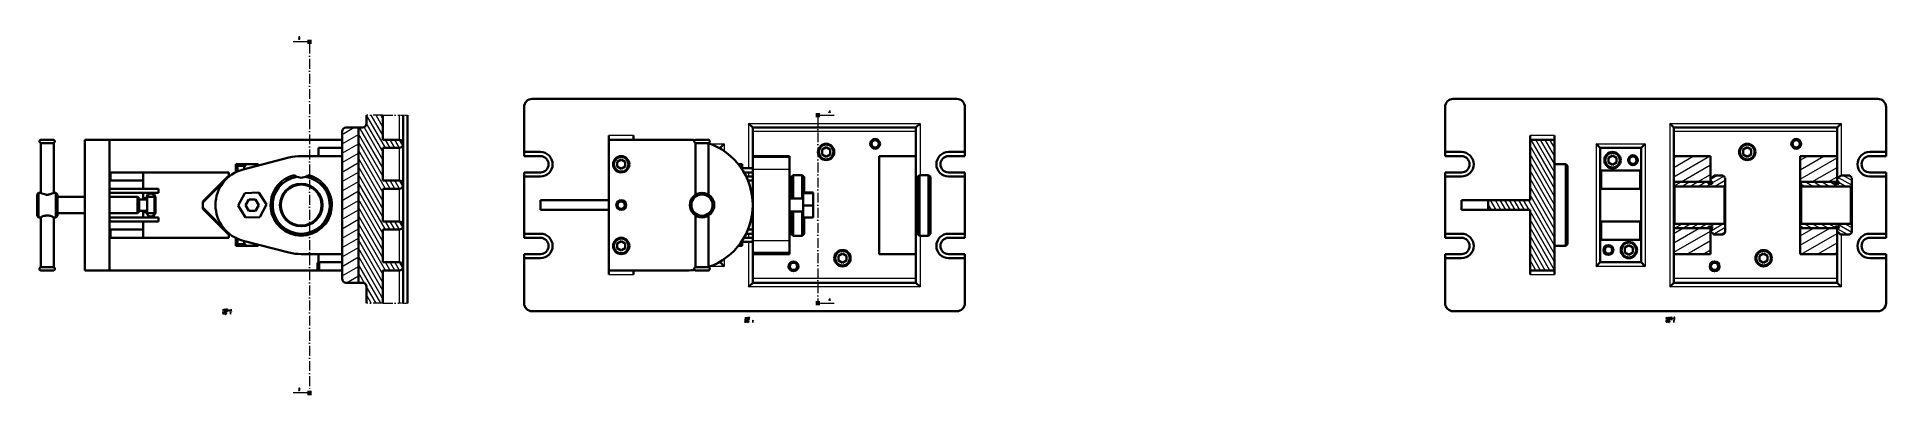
# Model space of a CAD drawing. Extents: x -272 to 1993, y 188 to 626.
import ezdxf

# ---------------------------------------------------------------- set-up
doc = ezdxf.new("R2010")
doc.units = 0
doc.linetypes.add('DASHDOT', pattern=[18.5, 12, -3, 0.5, -3])

msp = doc.modelspace()

# ---------------------------------------------------------------- linework, layer by layer
at = {"color": 7, "lineweight": 13, "ltscale": 0.427555}
for p, q in [((58.7, 620.5), (41.6, 620.5)), ((58.7, 190.5), (41.6, 190.5))]:
    msp.add_line(p, q, dxfattribs=at)
at = {"color": 7, "lineweight": 100, "ltscale": 0.125}
for p, q in [((61.6, 623), (61.6, 618)), ((684.5, 533), (684.5, 528)), ((684.5, 298), (684.5, 303)), ((61.6, 188), (61.6, 193))]:
    msp.add_line(p, q, dxfattribs=at)
at = {"color": 7, "linetype": 'DASHDOT', "lineweight": 13}
for p, q in [((61.6, 618), (61.6, 193)), ((151.6, 530.5), (131.6, 530.5)), ((151.6, 530.5), (171.6, 530.5)), ((684.5, 528), (684.5, 303)), ((151.6, 300.5), (131.6, 300.5)), ((151.6, 300.5), (171.6, 300.5))]:
    msp.add_line(p, q, dxfattribs=at)
at = {"color": 7, "lineweight": 35}
for p, q in [((854.5, 550.5), (334.5, 550.5)), ((1982.6, 550.5), (1462.6, 550.5)), ((151.6, 500.5), (151.6, 530.5)), ((176.6, 530.5), (176.6, 495.5)), ((176.6, 530.5), (176.6, 495.5)), ((176.6, 530.5), (176.6, 495.5)), ((176.6, 530.5), (176.6, 495.5)), ((176.6, 530.5), (176.6, 495.5)), ((176.6, 530.5), (176.6, 495.5)), ((181.6, 530.5), (181.6, 300.5)), ((324.5, 540.5), (324.5, 485.5)), ((864.5, 540.5), (864.5, 485.5)), ((1452.6, 540.5), (1452.6, 485.5)), ((1992.6, 540.5), (1992.6, 485.5)), ((-183.4, 500.5), (-213.4, 500.5)), ((-213.4, 500.5), (-213.4, 340.5)), ((101.6, 500.5), (-186.4, 500.5)), ((-183.4, 500.5), (-183.4, 340.5)), ((101.6, 485.5), (101.6, 510.5)), ((121.6, 325.5), (121.6, 515.5)), ((121.6, 515.5), (121.6, 420.5)), ((171.6, 500.5), (151.6, 500.5)), ((456.5, 500.5), (428.5, 500.5)), ((428.5, 340.5), (428.5, 500.5)), ((428.5, 500.5), (524.5, 500.5)), ((604.5, 515.5), (804.5, 515.5)), ((804.5, 515.5), (604.5, 515.5)), ((604.5, 480.5), (604.5, 510.5)), ((804.5, 515.5), (804.5, 455.1)), ((804.5, 480.5), (804.5, 510.5)), ((1556.6, 426.5), (1556.6, 500.5)), ((1586.6, 500.5), (1556.6, 500.5)), ((1586.6, 500.5), (1586.6, 340.5)), ((1732.6, 515.5), (1932.6, 515.5)), ((1932.6, 515.5), (1732.6, 515.5)), ((1732.6, 480.5), (1732.6, 510.5)), ((1932.6, 515.5), (1932.6, 454)), ((1932.6, 480.5), (1932.6, 510.5)), ((-267.5, 435.5), (-267.5, 496.5)), ((-251.5, 435.5), (-251.5, 496.5)), ((-19.6, 464.1), (36.6, 478.6)), ((101.6, 480.5), (51.6, 480.5)), ((101.6, 490.5), (72.7, 490.5)), ((101.6, 330.5), (101.6, 485.5)), ((151.6, 490.5), (171.6, 490.5)), ((151.6, 450.5), (151.6, 490.5)), ((176.6, 495.5), (176.6, 445.5)), ((176.6, 495.5), (176.6, 445.5)), ((176.6, 495.5), (176.6, 445.5)), ((176.6, 495.5), (176.6, 445.5)), ((176.6, 495.5), (176.6, 445.5)), ((176.6, 495.5), (176.6, 445.5)), ((324.5, 485.5), (344.5, 485.5)), ((324.5, 480.5), (344.5, 480.5)), ((534.5, 433.2), (534.5, 496.5)), ((550.5, 433.2), (550.5, 496.5)), ((649.5, 480.5), (604.5, 480.5)), ((759.5, 480.5), (759.5, 420.5)), ((804.5, 480.5), (759.5, 480.5)), ((804.5, 480.5), (804.5, 420.5)), ((864.5, 485.5), (844.5, 485.5)), ((864.5, 480.5), (844.5, 480.5)), ((1452.6, 485.5), (1472.6, 485.5)), ((1452.6, 480.5), (1472.6, 480.5)), ((1642.6, 490.5), (1692.6, 490.5)), ((1692.6, 490.5), (1642.6, 490.5)), ((1642.6, 490.5), (1642.6, 464.4)), ((1692.6, 490.5), (1692.6, 350.5)), ((1692.6, 490.5), (1692.6, 464.4)), ((1732.6, 480.5), (1732.6, 448.8)), ((1732.6, 480.5), (1777.6, 480.5)), ((1777.6, 480.5), (1777.6, 448.8)), ((1887.6, 480.5), (1932.6, 480.5)), ((1887.6, 480.5), (1887.6, 448.8)), ((1932.6, 480.5), (1932.6, 448.8)), ((1992.6, 485.5), (1972.6, 485.5)), ((1992.6, 480.5), (1972.6, 480.5)), ((-123.4, 460.5), (-181.4, 460.5)), ((-142, 460.5), (-37, 460.5)), ((-142, 460.5), (-142, 440.5)), ((-37, 456.9), (-69, 424.9)), ((-37, 455.5), (-69, 423.5)), ((324.5, 460.5), (344.5, 460.5)), ((324.5, 455.5), (324.5, 385.5)), ((324.5, 455.5), (344.5, 455.5)), ((604.5, 376.9), (604.5, 464.1)), ((649.5, 376.9), (649.5, 464.1)), ((864.5, 460.5), (844.5, 460.5)), ((864.5, 455.5), (844.5, 455.5)), ((864.5, 455.5), (864.5, 385.5)), ((1452.6, 460.5), (1472.6, 460.5)), ((1452.6, 455.5), (1472.6, 455.5)), ((1452.6, 455.5), (1452.6, 385.5)), ((1600.6, 370.5), (1600.6, 470.5)), ((1602.6, 372.5), (1602.6, 468.5)), ((1642.6, 464.4), (1642.6, 440.5)), ((1691.6, 463), (1643.6, 463)), ((1643.6, 463), (1643.6, 440.5)), ((1691.6, 463), (1691.6, 440.5)), ((1692.6, 464.4), (1692.6, 440.5)), ((1992.6, 460.5), (1972.6, 460.5)), ((1992.6, 455.5), (1972.6, 455.5)), ((1992.6, 455.5), (1992.6, 385.5)), ((-272, 407.5), (-272, 431.9)), ((-270, 405.5), (-270, 433.7)), ((-249, 405.5), (-249, 433.7)), ((-247, 407.5), (-247, 431.9)), ((-247, 430.5), (-213.4, 430.5)), ((-123.4, 440.5), (-183.4, 440.5)), ((-183.4, 435.5), (-123.4, 435.5)), ((-183.4, 430.5), (-149, 430.5)), ((-181.4, 450.5), (-142, 450.5)), ((171.6, 450.5), (151.6, 450.5)), ((151.6, 440.5), (171.6, 440.5)), ((151.6, 400.5), (151.6, 440.5)), ((176.6, 445.5), (176.6, 395.5)), ((176.6, 445.5), (176.6, 395.5)), ((176.6, 445.5), (176.6, 395.5)), ((176.6, 445.5), (176.6, 395.5)), ((176.6, 445.5), (176.6, 395.5)), ((176.6, 445.5), (176.6, 395.5)), ((804.5, 437.3), (804.5, 385.5)), ((806.5, 437.3), (806.5, 385.5)), ((809, 438.5), (809, 383)), ((820, 438.5), (820, 383)), ((822.5, 437.3), (822.5, 385.5)), ((1642.6, 440.5), (1642.6, 420.5)), ((1691.6, 440.5), (1643.6, 440.5)), ((1692.6, 440.5), (1692.6, 420.5)), ((1777.6, 448.8), (1732.6, 448.8)), ((1732.6, 444.5), (1732.6, 408)), ((1733.6, 443.4), (1733.6, 408.5)), ((1777.6, 443.4), (1733.6, 443.4)), ((1773.6, 448.8), (1734.6, 448.8)), ((1794.6, 443.4), (1794.6, 408.5)), ((1795.6, 444.5), (1795.6, 408)), ((1932.6, 448.8), (1887.6, 448.8)), ((1887.6, 444.5), (1887.6, 408)), ((1888.6, 443.4), (1888.6, 408.5)), ((1932.6, 443.4), (1888.6, 443.4)), ((1928.6, 448.8), (1889.6, 448.8)), ((1949.6, 443.4), (1949.6, 408.5)), ((1950.6, 444.5), (1950.6, 408)), ((-247, 410.5), (-213.4, 410.5)), ((-183.4, 410.5), (-149, 410.5)), ((-37, 385.5), (-69, 417.5)), ((-37, 384.1), (-69, 416.1)), ((121.6, 420.5), (121.6, 325.5)), ((428.5, 426.5), (344.5, 426.5)), ((428.5, 414.5), (344.5, 414.5)), ((534.5, 344.5), (534.5, 407.8)), ((550.5, 344.5), (550.5, 407.8)), ((649.5, 412.5), (649.5, 385.5)), ((651.5, 412.5), (651.5, 385.5)), ((654, 412.5), (654, 383)), ((665, 412.5), (665, 383)), ((759.5, 420.5), (759.5, 360.5)), ((804.5, 420.5), (804.5, 360.5)), ((1505.2, 426.5), (1472.6, 426.5)), ((1505.2, 414.5), (1472.6, 414.5)), ((1505.2, 426.5), (1556.6, 426.5)), ((1505.2, 414.5), (1556.6, 414.5)), ((1556.6, 340.5), (1556.6, 414.5)), ((1642.6, 400.5), (1642.6, 420.5)), ((1692.6, 400.5), (1692.6, 420.5)), ((-267.5, 344.5), (-267.5, 405.5)), ((-251.5, 344.5), (-251.5, 405.5)), ((-183.4, 405.5), (-123.4, 405.5)), ((-123.4, 400.5), (-183.4, 400.5)), ((-181.4, 390.5), (-142, 390.5)), ((-142, 380.5), (-142, 400.5)), ((171.6, 400.5), (151.6, 400.5)), ((151.6, 390.5), (171.6, 390.5)), ((151.6, 350.5), (151.6, 390.5)), ((176.6, 395.5), (176.6, 345.5)), ((176.6, 395.5), (176.6, 345.5)), ((176.6, 395.5), (176.6, 345.5)), ((176.6, 395.5), (176.6, 345.5)), ((176.6, 395.5), (176.6, 345.5)), ((176.6, 395.5), (176.6, 345.5)), ((324.5, 385.5), (344.5, 385.5)), ((804.5, 385.5), (804.5, 325.5)), ((864.5, 385.5), (844.5, 385.5)), ((1452.6, 385.5), (1472.6, 385.5)), ((1642.6, 376.6), (1642.6, 400.5)), ((1691.6, 400.5), (1643.6, 400.5)), ((1643.6, 378), (1643.6, 400.5)), ((1691.6, 378), (1691.6, 400.5)), ((1692.6, 376.6), (1692.6, 400.5)), ((1732.6, 392.2), (1732.6, 360.5)), ((1777.6, 392.2), (1732.6, 392.2)), ((1777.6, 397.6), (1733.6, 397.6)), ((1773.6, 392.2), (1734.6, 392.2)), ((1777.6, 392.2), (1777.6, 360.5)), ((1887.6, 392.2), (1887.6, 360.5)), ((1932.6, 392.2), (1887.6, 392.2)), ((1932.6, 397.6), (1888.6, 397.6)), ((1928.6, 392.2), (1889.6, 392.2)), ((1932.6, 392.2), (1932.6, 360.5)), ((1932.6, 387), (1932.6, 325.5)), ((1992.6, 385.5), (1972.6, 385.5)), ((-142, 380.5), (-181.4, 380.5)), ((-142, 380.5), (-37, 380.5)), ((-19.6, 376.9), (36.6, 362.4)), ((324.5, 380.5), (344.5, 380.5)), ((864.5, 380.5), (844.5, 380.5)), ((1452.6, 380.5), (1472.6, 380.5)), ((1642.6, 350.5), (1642.6, 376.6)), ((1691.6, 378), (1643.6, 378)), ((1692.6, 350.5), (1692.6, 376.6)), ((1992.6, 380.5), (1972.6, 380.5)), ((-183.4, 340.5), (-213.4, 340.5)), ((73.6, 340.5), (-183.4, 340.5)), ((51.6, 360.5), (101.6, 360.5)), ((101.6, 350.5), (72.7, 350.5)), ((101.6, 350.5), (73.6, 350.5)), ((101.6, 340.5), (73.6, 340.5)), ((171.6, 350.5), (151.6, 350.5)), ((151.6, 340.5), (171.6, 340.5)), ((151.6, 340.5), (151.6, 300.5)), ((176.6, 345.5), (176.6, 300.5)), ((176.6, 345.5), (176.6, 300.5)), ((176.6, 345.5), (176.6, 300.5)), ((176.6, 345.5), (176.6, 300.5)), ((176.6, 345.5), (176.6, 300.5)), ((176.6, 345.5), (176.6, 300.5)), ((324.5, 360.5), (344.5, 360.5)), ((324.5, 355.5), (324.5, 300.5)), ((324.5, 355.5), (344.5, 355.5)), ((524.5, 340.5), (428.5, 340.5)), ((649.5, 360.5), (604.5, 360.5)), ((604.5, 360.5), (604.5, 330.5)), ((804.5, 360.5), (759.5, 360.5)), ((804.5, 360.5), (804.5, 330.5)), ((864.5, 360.5), (844.5, 360.5)), ((864.5, 355.5), (844.5, 355.5)), ((864.5, 355.5), (864.5, 300.5)), ((1452.6, 360.5), (1472.6, 360.5)), ((1452.6, 355.5), (1472.6, 355.5)), ((1452.6, 355.5), (1452.6, 300.5)), ((1556.6, 340.5), (1586.6, 340.5)), ((1692.6, 350.5), (1642.6, 350.5)), ((1732.6, 360.5), (1732.6, 330.5)), ((1732.6, 360.5), (1777.6, 360.5)), ((1887.6, 360.5), (1932.6, 360.5)), ((1932.6, 360.5), (1932.6, 330.5)), ((1992.6, 360.5), (1972.6, 360.5)), ((1992.6, 355.5), (1972.6, 355.5)), ((1992.6, 355.5), (1992.6, 300.5)), ((131.6, 320.5), (131.6, 300.5)), ((804.5, 325.5), (604.5, 325.5)), ((1932.6, 325.5), (1732.6, 325.5)), ((854.5, 290.5), (334.5, 290.5)), ((1982.6, 290.5), (1462.6, 290.5))]:
    msp.add_line(p, q, dxfattribs=at)
at = {"color": 7, "lineweight": 35, "ltscale": 0.25}
for p, q in [((131.6, 530.5), (131.6, 520.5)), ((-147, 427.5), (-137, 427.5)), ((-147, 413.5), (-137, 413.5))]:
    msp.add_line(p, q, dxfattribs=at)
at = {"color": 7, "lineweight": 13}
for p, q in [((154.7, 490.5), (131.6, 530.5)), ((151.6, 505.9), (137.4, 530.5)), ((171.6, 530.5), (171.6, 500.5)), ((101.6, 495.6), (121.6, 507.1)), ((151.6, 455.9), (121.6, 507.8)), ((151.6, 465.9), (122.9, 515.5)), ((151.6, 475.9), (128.5, 515.9)), ((151.6, 485.9), (131.6, 520.5)), ((458.5, 505.5), (428.5, 505.5)), ((599.5, 520.5), (809.5, 520.5)), ((599.5, 520.5), (599.5, 465.5)), ((804.5, 510.5), (604.5, 510.5)), ((809.5, 520.5), (809.5, 457.1)), ((1586.6, 505.5), (1556.6, 505.5)), ((1586.6, 450.9), (1557.9, 500.5)), ((1586.6, 460.9), (1563.7, 500.5)), ((1586.6, 470.9), (1569.5, 500.5)), ((1586.6, 480.9), (1575.3, 500.5)), ((1727.6, 520.5), (1727.6, 320.5)), ((1727.6, 520.5), (1937.6, 520.5)), ((1932.6, 510.5), (1732.6, 510.5)), ((1937.6, 520.5), (1937.6, 456.6)), ((101.6, 484), (121.6, 495.6)), ((101.6, 472.5), (121.6, 484)), ((154.7, 440.5), (121.6, 497.8)), ((151.6, 435.9), (121.6, 487.8)), ((151.6, 425.9), (121.6, 477.8)), ((171.6, 490.5), (171.6, 450.5)), ((649.5, 478.6), (604.5, 478.6)), ((1586.6, 440.9), (1556.6, 492.9)), ((1586.6, 430.9), (1556.6, 482.9)), ((1637.6, 495.5), (1637.6, 345.5)), ((1637.6, 495.5), (1697.6, 495.5)), ((1697.6, 495.5), (1697.6, 345.5)), ((1732.6, 455.1), (1776.5, 480.5)), ((1732.6, 466.7), (1756.5, 480.5)), ((1887.6, 463.8), (1916.5, 480.5)), ((1887.6, 452.3), (1932.6, 478.2)), ((101.6, 460.9), (121.6, 472.5)), ((101.6, 449.4), (121.6, 460.9)), ((151.6, 415.9), (121.6, 467.8)), ((151.6, 405.9), (121.6, 457.8)), ((649.5, 464.1), (604.5, 464.1)), ((1586.6, 420.9), (1556.6, 472.9)), ((1586.6, 410.9), (1556.6, 462.9)), ((1741.6, 448.8), (1777.6, 469.6)), ((1901.6, 448.8), (1932.6, 466.7)), ((101.6, 437.8), (121.6, 449.4)), ((101.6, 426.3), (121.6, 437.8)), ((154.7, 390.5), (121.6, 447.8)), ((151.6, 385.9), (121.6, 437.8)), ((171.6, 440.5), (171.6, 400.5)), ((1586.6, 400.9), (1556.6, 452.9)), ((1586.6, 390.9), (1556.6, 442.9)), ((1586.6, 380.9), (1556.6, 432.9)), ((101.6, 414.7), (121.6, 426.3)), ((101.6, 403.2), (121.6, 414.7)), ((151.6, 375.9), (121.6, 427.8)), ((151.6, 365.9), (121.6, 417.8)), ((151.6, 355.9), (121.6, 407.8)), ((1586.6, 370.9), (1554.5, 426.5)), ((1586.6, 360.9), (1556.6, 412.9)), ((101.6, 391.6), (121.6, 403.2)), ((101.6, 380.1), (121.6, 391.6)), ((154.7, 340.5), (121.6, 397.8)), ((151.6, 335.9), (121.6, 387.8)), ((171.6, 390.5), (171.6, 350.5)), ((1586.6, 350.9), (1556.6, 402.9)), ((1586.6, 340.9), (1556.6, 392.9)), ((1732.6, 374.3), (1763.6, 392.2)), ((1732.6, 362.8), (1777.6, 388.7)), ((1887.6, 371.4), (1923.6, 392.2)), ((1888.6, 360.5), (1932.6, 385.9)), ((1950.6, 387), (1932.3, 397.6)), ((101.6, 368.5), (121.6, 380.1)), ((101.6, 357), (121.6, 368.5)), ((151.6, 325.9), (121.6, 377.8)), ((151.6, 315.9), (121.6, 367.8)), ((599.5, 375.5), (599.5, 320.5)), ((649.5, 376.9), (604.5, 376.9)), ((649.5, 362.4), (604.5, 362.4)), ((809.5, 383), (809.5, 320.5)), ((1581, 340.5), (1556.6, 382.9)), ((1575.3, 340.5), (1556.6, 372.9)), ((1569.5, 340.5), (1556.6, 362.9)), ((1748.6, 360.5), (1777.6, 377.2)), ((1908.6, 360.5), (1932.6, 374.3)), ((1937.6, 384.4), (1937.6, 320.5)), ((101.6, 345.4), (121.6, 357)), ((101.6, 333.9), (121.6, 345.4)), ((151.6, 305.9), (121.6, 357.8)), ((148.9, 300.5), (121.6, 347.8)), ((171.6, 340.5), (171.6, 300.5)), ((1697.6, 345.5), (1637.6, 345.5)), ((143.2, 300.5), (131.6, 320.5)), ((428.5, 335.5), (458.5, 335.5)), ((809.5, 320.5), (599.5, 320.5)), ((804.5, 330.5), (604.5, 330.5)), ((1556.6, 335.5), (1586.6, 335.5)), ((1937.6, 320.5), (1727.6, 320.5)), ((1932.6, 330.5), (1732.6, 330.5))]:
    msp.add_line(p, q, dxfattribs=at)
at = {"color": 7, "lineweight": 13, "ltscale": 0.422649}
msp.add_line((151.6, 515.9), (143.2, 530.5), dxfattribs=at)
at = {"color": 7, "lineweight": 13, "ltscale": 0.133974}
msp.add_line((151.6, 525.9), (148.9, 530.5), dxfattribs=at)
at = {"color": 7, "linetype": 'DASHDOT', "lineweight": 13, "ltscale": 0.125}
for p, q in [((171.6, 530.5), (176.6, 530.5)), ((176.6, 530.5), (181.6, 530.5)), ((176.6, 300.5), (171.6, 300.5)), ((176.6, 300.5), (181.6, 300.5))]:
    msp.add_line(p, q, dxfattribs=at)
at = {"color": 7, "lineweight": 13, "ltscale": 0.427556}
for p, q in [((687.4, 530.5), (704.5, 530.5)), ((687.4, 300.5), (704.5, 300.5))]:
    msp.add_line(p, q, dxfattribs=at)
at = {"color": 7, "lineweight": 35, "ltscale": 0.024483}
for p, q in [((-266.6, 500.5), (-267.5, 500.5)), ((-266.6, 496.5), (-267.5, 496.5)), ((-147, 427.5), (-147, 428.5)), ((-266.6, 344.5), (-267.5, 344.5)), ((-266.6, 340.5), (-267.5, 340.5))]:
    msp.add_line(p, q, dxfattribs=at)
at = {"color": 7, "lineweight": 35, "ltscale": 0.375517}
for p, q in [((-251.5, 500.5), (-266.6, 500.5)), ((-251.5, 496.5), (-266.6, 496.5)), ((-147, 412.5), (-147, 427.5)), ((-251.5, 344.5), (-266.6, 344.5)), ((-251.5, 340.5), (-266.6, 340.5))]:
    msp.add_line(p, q, dxfattribs=at)
at = {"color": 7, "lineweight": 35, "ltscale": 0.05}
for p, q in [((-186.4, 500.5), (-188.4, 500.5)), ((458.5, 500.5), (456.5, 500.5)), ((-183.4, 460.5), (-181.4, 460.5)), ((651.5, 455.1), (649.5, 455.1)), ((651.5, 455.1), (649.5, 455.1)), ((806.5, 455.1), (804.5, 455.1)), ((806.5, 455.1), (804.5, 455.1)), ((1779.6, 454), (1777.6, 454)), ((1934.6, 454), (1932.6, 454)), ((-183.4, 450.5), (-181.4, 450.5)), ((-183.4, 390.5), (-181.4, 390.5)), ((651.5, 385.5), (649.5, 385.5)), ((806.5, 385.5), (804.5, 385.5)), ((1779.6, 387), (1777.6, 387)), ((1934.6, 387), (1932.6, 387)), ((-183.4, 380.5), (-181.4, 380.5))]:
    msp.add_line(p, q, dxfattribs=at)
at = {"color": 7, "lineweight": 13, "ltscale": 0.419873}
for p, q in [((101.6, 507.1), (116.1, 515.5)), ((107.1, 325.5), (121.6, 333.9))]:
    msp.add_line(p, q, dxfattribs=at)
at = {"color": 7, "lineweight": 35, "ltscale": 0.375}
for p, q in [((106.6, 515.5), (121.6, 515.5)), ((106.6, 325.5), (121.6, 325.5))]:
    msp.add_line(p, q, dxfattribs=at)
at = {"color": 7, "lineweight": 35, "ltscale": 0.125}
for p, q in [((121.6, 515.5), (126.6, 515.5)), ((428.5, 500.5), (428.5, 505.5)), ((458.5, 505.5), (458.5, 500.5)), ((604.5, 515.5), (604.5, 510.5)), ((804.5, 515.5), (804.5, 510.5)), ((1556.6, 500.5), (1556.6, 505.5)), ((1586.6, 505.5), (1586.6, 500.5)), ((1732.6, 515.5), (1732.6, 510.5)), ((1932.6, 515.5), (1932.6, 510.5)), ((324.5, 485.5), (324.5, 480.5)), ((864.5, 485.5), (864.5, 480.5)), ((1452.6, 485.5), (1452.6, 480.5)), ((1992.6, 485.5), (1992.6, 480.5)), ((324.5, 460.5), (324.5, 455.5)), ((864.5, 460.5), (864.5, 455.5)), ((1452.6, 460.5), (1452.6, 455.5)), ((1992.6, 460.5), (1992.6, 455.5)), ((-123.4, 440.5), (-123.4, 435.5)), ((-123.4, 405.5), (-123.4, 400.5)), ((324.5, 380.5), (324.5, 385.5)), ((864.5, 380.5), (864.5, 385.5)), ((1452.6, 380.5), (1452.6, 385.5)), ((1992.6, 380.5), (1992.6, 385.5)), ((73.6, 350.5), (73.6, 345.5)), ((73.6, 345.5), (73.6, 340.5)), ((324.5, 355.5), (324.5, 360.5)), ((428.5, 335.5), (428.5, 340.5)), ((458.5, 340.5), (458.5, 335.5)), ((864.5, 355.5), (864.5, 360.5)), ((1452.6, 355.5), (1452.6, 360.5)), ((1556.6, 335.5), (1556.6, 340.5)), ((1586.6, 340.5), (1586.6, 335.5)), ((1992.6, 355.5), (1992.6, 360.5)), ((121.6, 325.5), (126.6, 325.5)), ((604.5, 330.5), (604.5, 325.5)), ((804.5, 330.5), (804.5, 325.5)), ((1732.6, 330.5), (1732.6, 325.5)), ((1932.6, 330.5), (1932.6, 325.5))]:
    msp.add_line(p, q, dxfattribs=at)
at = {"color": 7, "lineweight": 13, "ltscale": 0.288675}
for p, q in [((160.5, 490.5), (154.7, 500.5)), ((166.2, 490.5), (160.5, 500.5)), ((160.5, 440.5), (154.7, 450.5)), ((166.2, 440.5), (160.5, 450.5)), ((160.5, 390.5), (154.7, 400.5)), ((166.2, 390.5), (160.5, 400.5)), ((160.5, 340.5), (154.7, 350.5)), ((166.2, 340.5), (160.5, 350.5)), ((137.4, 300.5), (131.6, 310.5))]:
    msp.add_line(p, q, dxfattribs=at)
at = {"color": 7, "lineweight": 13, "ltscale": 0.28817}
for p, q in [((172, 490.5), (166.2, 500.5)), ((172, 440.5), (166.2, 450.5)), ((172, 390.5), (166.2, 400.5)), ((172, 340.5), (166.2, 350.5))]:
    msp.add_line(p, q, dxfattribs=at)
at = {"color": 7, "lineweight": 13, "ltscale": 0.205053}
for p, q in [((176.1, 493.4), (172, 500.5)), ((176.1, 443.4), (172, 450.5)), ((176.1, 393.4), (172, 400.5)), ((176.1, 343.4), (172, 350.5))]:
    msp.add_line(p, q, dxfattribs=at)
at = {"color": 7, "lineweight": 35, "ltscale": 0.295885}
for p, q in [((546.3, 500.5), (534.5, 500.5)), ((546.3, 496.5), (534.5, 496.5)), ((546.3, 344.5), (534.5, 344.5)), ((546.3, 340.5), (534.5, 340.5))]:
    msp.add_line(p, q, dxfattribs=at)
at = {"color": 7, "lineweight": 35, "ltscale": 0.104115}
for p, q in [((550.5, 500.5), (546.3, 500.5)), ((550.5, 496.5), (546.3, 496.5)), ((550.5, 344.5), (546.3, 344.5)), ((550.5, 340.5), (546.3, 340.5))]:
    msp.add_line(p, q, dxfattribs=at)
at = {"color": 7, "lineweight": 35, "ltscale": 0.176777}
for p, q in [((604.5, 515.5), (599.5, 520.5)), ((804.5, 515.5), (809.5, 520.5)), ((1732.6, 515.5), (1727.6, 520.5)), ((1932.6, 515.5), (1937.6, 520.5)), ((564.5, 490.5), (569.5, 495.5)), ((1642.6, 490.5), (1637.6, 495.5)), ((1692.6, 490.5), (1697.6, 495.5)), ((564.5, 350.5), (569.5, 345.5)), ((1642.6, 350.5), (1637.6, 345.5)), ((1692.6, 350.5), (1697.6, 345.5)), ((604.5, 325.5), (599.5, 320.5)), ((804.5, 325.5), (809.5, 320.5)), ((1732.6, 325.5), (1727.6, 320.5)), ((1932.6, 325.5), (1937.6, 320.5))]:
    msp.add_line(p, q, dxfattribs=at)
at = {"color": 7, "lineweight": 13, "ltscale": 0.27735}
msp.add_line((1586.6, 490.9), (1581, 500.5), dxfattribs=at)
at = {"color": 7, "lineweight": 35, "ltscale": 0.250002}
msp.add_line((72.7, 490.5), (72.7, 480.5), dxfattribs=at)
at = {"color": 7, "lineweight": 35, "ltscale": 0.144338}
for p, q in [((443.5, 476.3), (438.5, 473.4)), ((448.5, 473.4), (443.5, 476.3)), ((694.5, 491.3), (689.5, 488.4)), ((689.5, 482.6), (694.5, 479.7)), ((699.5, 488.4), (694.5, 491.3)), ((694.5, 479.7), (699.5, 482.6)), ((1657.6, 481.3), (1652.6, 478.4)), ((1662.6, 478.4), (1657.6, 481.3)), ((1822.6, 491.3), (1817.6, 488.4)), ((1817.6, 482.6), (1822.6, 479.7)), ((1827.6, 488.4), (1822.6, 491.3)), ((1822.6, 479.7), (1827.6, 482.6)), ((438.5, 467.6), (443.5, 464.7)), ((443.5, 464.7), (448.5, 467.6)), ((1652.6, 472.6), (1657.6, 469.7)), ((1657.6, 469.7), (1662.6, 472.6)), ((443.5, 376.3), (438.5, 373.4)), ((438.5, 367.6), (443.5, 364.7)), ((448.5, 373.4), (443.5, 376.3)), ((443.5, 364.7), (448.5, 367.6)), ((1677.6, 371.3), (1672.6, 368.4)), ((1672.6, 362.6), (1677.6, 359.7)), ((1682.6, 368.4), (1677.6, 371.3)), ((1677.6, 359.7), (1682.6, 362.6)), ((714.5, 361.3), (709.5, 358.4)), ((709.5, 352.6), (714.5, 349.7)), ((719.5, 358.4), (714.5, 361.3)), ((714.5, 349.7), (719.5, 352.6)), ((1842.6, 361.3), (1837.6, 358.4)), ((1837.6, 352.6), (1842.6, 349.7)), ((1847.6, 358.4), (1842.6, 361.3)), ((1842.6, 349.7), (1847.6, 352.6))]:
    msp.add_line(p, q, dxfattribs=at)
at = {"color": 7, "lineweight": 13, "ltscale": 0.429053}
msp.add_line((552.3, 495.5), (569.5, 495.5), dxfattribs=at)
at = {"color": 7, "lineweight": 35, "ltscale": 0.03177}
msp.add_line((563.2, 490.5), (564.5, 490.5), dxfattribs=at)
at = {"color": 7, "lineweight": 35, "ltscale": 0.031769}
msp.add_line((564.5, 490.5), (563.2, 490.5), dxfattribs=at)
at = {"color": 7, "lineweight": 35, "ltscale": 0.017958}
msp.add_line((564.5, 490.5), (564.5, 489.8), dxfattribs=at)
at = {"color": 7, "lineweight": 35, "ltscale": 0.017957}
msp.add_line((564.5, 490.5), (564.5, 489.8), dxfattribs=at)
at = {"color": 7, "lineweight": 13, "ltscale": 0.221416}
msp.add_line((569.5, 495.5), (569.5, 486.6), dxfattribs=at)
at = {"color": 7, "lineweight": 35, "ltscale": 0.047631}
for p, q in [((604.5, 478.6), (604.5, 480.5)), ((649.5, 478.6), (649.5, 480.5)), ((604.5, 360.5), (604.5, 362.4)), ((649.5, 360.5), (649.5, 362.4))]:
    msp.add_line(p, q, dxfattribs=at)
at = {"color": 7, "lineweight": 35, "ltscale": 0.363092}
for p, q in [((604.5, 464.1), (604.5, 478.6)), ((649.5, 464.1), (649.5, 478.6)), ((604.5, 376.9), (604.5, 362.4)), ((649.5, 376.9), (649.5, 362.4))]:
    msp.add_line(p, q, dxfattribs=at)
at = {"color": 7, "lineweight": 35, "ltscale": 0.144337}
for p, q in [((689.5, 488.4), (689.5, 482.6)), ((699.5, 482.6), (699.5, 488.4)), ((1652.6, 478.4), (1652.6, 472.6)), ((1662.6, 472.6), (1662.6, 478.4)), ((1817.6, 488.4), (1817.6, 482.6)), ((1827.6, 482.6), (1827.6, 488.4)), ((438.5, 473.4), (438.5, 467.6)), ((448.5, 467.6), (448.5, 473.4)), ((438.5, 373.4), (438.5, 367.6)), ((448.5, 367.6), (448.5, 373.4)), ((1672.6, 368.4), (1672.6, 362.6)), ((1682.6, 362.6), (1682.6, 368.4)), ((709.5, 358.4), (709.5, 352.6)), ((719.5, 352.6), (719.5, 358.4)), ((1837.6, 358.4), (1837.6, 352.6)), ((1847.6, 352.6), (1847.6, 358.4))]:
    msp.add_line(p, q, dxfattribs=at)
at = {"color": 7, "lineweight": 13, "ltscale": 0.11325}
msp.add_line((1732.6, 478.2), (1736.5, 480.5), dxfattribs=at)
at = {"color": 7, "lineweight": 13, "ltscale": 0.257585}
msp.add_line((1887.6, 475.3), (1896.5, 480.5), dxfattribs=at)
at = {"color": 7, "lineweight": 13, "ltscale": 0.25}
for p, q in [((-181.4, 460.5), (-181.4, 450.5)), ((-181.4, 390.5), (-181.4, 380.5))]:
    msp.add_line(p, q, dxfattribs=at)
at = {"color": 7, "lineweight": 35, "ltscale": 0.089645}
for p, q in [((-37, 460.5), (-37, 456.9)), ((-37, 380.5), (-37, 384.1))]:
    msp.add_line(p, q, dxfattribs=at)
at = {"color": 7, "lineweight": 35, "ltscale": 0.035355}
for p, q in [((-37, 455.5), (-37, 456.9)), ((-37, 385.5), (-37, 384.1))]:
    msp.add_line(p, q, dxfattribs=at)
at = {"color": 7, "lineweight": 35, "ltscale": 0.324998}
msp.add_line((-15.4, 470.5), (-28.4, 470.5), dxfattribs=at)
at = {"color": 7, "lineweight": 35, "ltscale": 0.24222}
msp.add_line((-28.4, 460.8), (-28.4, 470.5), dxfattribs=at)
at = {"color": 7, "lineweight": 35, "ltscale": 0.070711}
for p, q in [((-26.4, 468.5), (-28.4, 470.5)), ((1602.6, 468.5), (1600.6, 470.5)), ((-272, 433.5), (-270, 435.5)), ((-247, 433.5), (-249, 435.5)), ((-147, 428.5), (-149, 430.5)), ((-147, 412.5), (-149, 410.5)), ((-272, 407.5), (-270, 405.5)), ((-247, 407.5), (-249, 405.5)), ((-26.4, 372.5), (-28.4, 370.5)), ((1602.6, 372.5), (1600.6, 370.5))]:
    msp.add_line(p, q, dxfattribs=at)
at = {"color": 7, "lineweight": 35, "ltscale": 0.225}
for p, q in [((-17.4, 468.5), (-26.4, 468.5)), ((-137, 430.5), (-128, 430.5)), ((-137, 410.5), (-128, 410.5))]:
    msp.add_line(p, q, dxfattribs=at)
at = {"color": 7, "lineweight": 35, "ltscale": 0.168922}
msp.add_line((-26.4, 461.7), (-26.4, 468.5), dxfattribs=at)
at = {"color": 7, "lineweight": 35, "ltscale": 0.106066}
for p, q in [((-15.4, 470.5), (-18.4, 467.5)), ((-18.4, 373.5), (-15.4, 370.5))]:
    msp.add_line(p, q, dxfattribs=at)
at = {"color": 7, "lineweight": 35, "ltscale": 0.077655}
msp.add_line((-18.4, 467.5), (-18.4, 464.4), dxfattribs=at)
at = {"color": 7, "lineweight": 35, "ltscale": 0.35}
for p, q in [((-1.4, 470.5), (-15.4, 470.5)), ((1586.6, 470.5), (1600.6, 470.5)), ((-15.4, 370.5), (-1.4, 370.5)), ((1600.6, 370.5), (1586.6, 370.5))]:
    msp.add_line(p, q, dxfattribs=at)
at = {"color": 7, "lineweight": 35, "ltscale": 0.048243}
msp.add_line((-1.4, 470.5), (0, 469.1), dxfattribs=at)
at = {"color": 7, "lineweight": 35, "ltscale": 0.113757}
msp.add_line((591.5, 470.5), (586.9, 470.5), dxfattribs=at)
at = {"color": 7, "lineweight": 35, "ltscale": 0.056558}
msp.add_line((591.5, 467.5), (589.2, 467.5), dxfattribs=at)
at = {"color": 7, "lineweight": 35, "ltscale": 0.075}
for p, q in [((591.5, 470.5), (591.5, 467.5)), ((591.5, 373.5), (591.5, 370.5))]:
    msp.add_line(p, q, dxfattribs=at)
at = {"color": 7, "lineweight": 35, "ltscale": 0.082134}
msp.add_line((591.5, 467.5), (591.5, 464.2), dxfattribs=at)
at = {"color": 7, "lineweight": 35, "ltscale": 0.325}
for p, q in [((604.5, 465.5), (591.5, 465.5)), ((604.5, 375.5), (591.5, 375.5))]:
    msp.add_line(p, q, dxfattribs=at)
at = {"color": 7, "lineweight": 35, "ltscale": 0.267955}
msp.add_line((593.8, 460.5), (604.5, 460.5), dxfattribs=at)
at = {"color": 7, "lineweight": 35, "ltscale": 0.201569}
msp.add_line((604.5, 455.5), (596.4, 455.5), dxfattribs=at)
at = {"color": 7, "lineweight": 13, "ltscale": 0.125001}
msp.add_line((599.5, 460.5), (599.5, 455.5), dxfattribs=at)
at = {"color": 7, "lineweight": 35, "ltscale": 0.445924}
for p, q in [((649.5, 455.1), (649.5, 437.3)), ((651.5, 455.1), (651.5, 437.3)), ((667.5, 455.1), (667.5, 437.3)), ((804.5, 455.1), (804.5, 437.3)), ((806.5, 455.1), (806.5, 437.3)), ((822.5, 455.1), (822.5, 437.3))]:
    msp.add_line(p, q, dxfattribs=at)
at = {"color": 7, "lineweight": 35, "ltscale": 0.275}
for p, q in [((665, 457.1), (654, 457.1)), ((665, 457.1), (654, 457.1)), ((820, 457.1), (809, 457.1)), ((820, 457.1), (809, 457.1)), ((1793.1, 456.6), (1782.1, 456.6)), ((1948.1, 456.6), (1937.1, 456.6)), ((665, 383), (654, 383)), ((820, 383), (809, 383)), ((1793.1, 384.4), (1782.1, 384.4)), ((1948.1, 384.4), (1937.1, 384.4))]:
    msp.add_line(p, q, dxfattribs=at)
at = {"color": 7, "lineweight": 35, "ltscale": 0.465212}
for p, q in [((654, 457.1), (654, 438.5)), ((665, 457.1), (665, 438.5)), ((809, 457.1), (809, 438.5)), ((820, 457.1), (820, 438.5))]:
    msp.add_line(p, q, dxfattribs=at)
at = {"color": 7, "lineweight": 35, "ltscale": 0.043301}
for p, q in [((1643.6, 463), (1642.6, 464.4)), ((1691.6, 463), (1692.6, 464.4)), ((1642.6, 376.6), (1643.6, 378)), ((1691.6, 378), (1692.6, 376.6))]:
    msp.add_line(p, q, dxfattribs=at)
at = {"color": 7, "lineweight": 13, "ltscale": 0.462176}
msp.add_line((1761.6, 448.8), (1777.6, 458), dxfattribs=at)
at = {"color": 7, "lineweight": 13, "ltscale": 0.219392}
msp.add_line((1777.6, 452.3), (1785.2, 456.6), dxfattribs=at)
at = {"color": 7, "lineweight": 35, "ltscale": 0.078591}
for p, q in [((1777.6, 454), (1777.6, 450.9)), ((1932.6, 454), (1932.6, 450.9)), ((1777.6, 390.1), (1777.6, 387)), ((1932.6, 390.1), (1932.6, 387))]:
    msp.add_line(p, q, dxfattribs=at)
at = {"color": 7, "lineweight": 13, "ltscale": 0.411373}
for p, q in [((1779.6, 447.6), (1793.8, 455.9)), ((1781.3, 385.1), (1795.6, 393.4))]:
    msp.add_line(p, q, dxfattribs=at)
at = {"color": 7, "lineweight": 35, "ltscale": 0.238525}
for p, q in [((1795.6, 454), (1795.6, 444.5)), ((1950.6, 454), (1950.6, 444.5)), ((1795.6, 396.5), (1795.6, 387)), ((1950.6, 396.5), (1950.6, 387))]:
    msp.add_line(p, q, dxfattribs=at)
at = {"color": 7, "lineweight": 13, "ltscale": 0.317836}
msp.add_line((1921.6, 448.8), (1932.6, 455.1), dxfattribs=at)
at = {"color": 7, "lineweight": 13, "ltscale": 0.464615}
msp.add_line((1950.6, 444.7), (1934.5, 454), dxfattribs=at)
at = {"color": 7, "lineweight": 13, "ltscale": 0.305995}
msp.add_line((1950.6, 450.5), (1940, 456.6), dxfattribs=at)
at = {"color": 7, "lineweight": 35, "ltscale": 0.039786}
for p, q in [((-272, 431.9), (-272, 433.5)), ((-247, 431.9), (-247, 433.5))]:
    msp.add_line(p, q, dxfattribs=at)
at = {"color": 7, "lineweight": 35, "ltscale": 0.045907}
for p, q in [((-270, 433.7), (-270, 435.5)), ((-249, 433.7), (-249, 435.5))]:
    msp.add_line(p, q, dxfattribs=at)
at = {"color": 7, "lineweight": 35, "ltscale": 0.0625}
for p, q in [((-270, 435.5), (-267.5, 435.5)), ((-251.5, 435.5), (-249, 435.5)), ((-270, 405.5), (-267.5, 405.5)), ((-251.5, 405.5), (-249, 405.5))]:
    msp.add_line(p, q, dxfattribs=at)
at = {"color": 7, "lineweight": 35, "ltscale": 0.030605}
for p, q in [((-149, 429.3), (-149, 430.5)), ((-137, 429.3), (-137, 430.5)), ((-128, 429.3), (-128, 430.5))]:
    msp.add_line(p, q, dxfattribs=at)
at = {"color": 7, "lineweight": 35, "ltscale": 0.1625}
for p, q in [((-142, 435.5), (-142, 429)), ((-142, 405.5), (-142, 412))]:
    msp.add_line(p, q, dxfattribs=at)
at = {"color": 7, "lineweight": 35, "ltscale": 0.034467}
for p, q in [((-127.1, 429.5), (-128, 430.5)), ((-127.1, 411.5), (-128, 410.5))]:
    msp.add_line(p, q, dxfattribs=at)
at = {"color": 7, "lineweight": 35, "ltscale": 0.433013}
for p, q in [((-17.5, 435.2), (-25.7, 419.9)), ((-0.2, 435.8), (-17.5, 435.2)), ((8.9, 421.1), (-0.2, 435.8)), ((-25.7, 419.9), (-16.6, 405.2)), ((0.7, 405.8), (8.9, 421.1)), ((-16.6, 405.2), (0.7, 405.8))]:
    msp.add_line(p, q, dxfattribs=at)
at = {"color": 7, "lineweight": 35, "ltscale": 0.145955}
msp.add_line((598.7, 450.5), (604.5, 450.5), dxfattribs=at)
at = {"color": 7, "lineweight": 13, "ltscale": 0.054049}
msp.add_line((599.5, 450.5), (599.5, 448.3), dxfattribs=at)
at = {"color": 7, "lineweight": 35, "ltscale": 0.219498}
for p, q in [((649.5, 437.3), (649.5, 428.5)), ((651.5, 437.3), (651.5, 428.5))]:
    msp.add_line(p, q, dxfattribs=at)
at = {"color": 7, "lineweight": 35, "ltscale": 0.249461}
for p, q in [((654, 438.5), (654, 428.5)), ((665, 438.5), (665, 428.5))]:
    msp.add_line(p, q, dxfattribs=at)
at = {"color": 7, "lineweight": 35, "ltscale": 0.014144}
for p, q in [((666.5, 435.8), (666.5, 435.2)), ((678.5, 435.8), (678.5, 435.2))]:
    msp.add_line(p, q, dxfattribs=at)
at = {"color": 7, "lineweight": 35, "ltscale": 0.3}
for p, q in [((666.5, 435.8), (678.5, 435.8)), ((666.5, 435.2), (678.5, 435.2)), ((344.5, 426.5), (344.5, 414.5)), ((666.5, 419.9), (678.5, 419.9)), ((1472.6, 426.5), (1472.6, 414.5)), ((1505.2, 414.5), (1505.2, 426.5)), ((666.5, 405.2), (678.5, 405.2))]:
    msp.add_line(p, q, dxfattribs=at)
at = {"color": 7, "lineweight": 35, "ltscale": 0.381872}
for p, q in [((666.5, 435.2), (666.5, 419.9)), ((678.5, 435.2), (678.5, 419.9))]:
    msp.add_line(p, q, dxfattribs=at)
at = {"color": 7, "lineweight": 35, "ltscale": 0.037626}
msp.add_line((667.5, 437.3), (667.5, 435.8), dxfattribs=at)
at = {"color": 7, "lineweight": 35, "ltscale": 0.025}
for p, q in [((1643.6, 440.5), (1642.6, 440.5)), ((1691.6, 440.5), (1692.6, 440.5)), ((1643.6, 400.5), (1642.6, 400.5)), ((1691.6, 400.5), (1692.6, 400.5))]:
    msp.add_line(p, q, dxfattribs=at)
at = {"color": 7, "lineweight": 35, "ltscale": 0.053272}
for p, q in [((1732.6, 448.8), (1732.6, 446.7)), ((1777.6, 448.8), (1777.6, 446.7)), ((1779.6, 448.8), (1779.6, 446.7)), ((1887.6, 448.8), (1887.6, 446.7)), ((1932.6, 448.8), (1932.6, 446.7)), ((1934.6, 448.8), (1934.6, 446.7)), ((1732.6, 394.3), (1732.6, 392.2)), ((1777.6, 394.3), (1777.6, 392.2)), ((1779.6, 394.3), (1779.6, 392.2)), ((1887.6, 394.3), (1887.6, 392.2)), ((1932.6, 394.3), (1932.6, 392.2)), ((1934.6, 394.3), (1934.6, 392.2))]:
    msp.add_line(p, q, dxfattribs=at)
at = {"color": 7, "lineweight": 35, "ltscale": 0.053835}
for p, q in [((1732.6, 446.7), (1732.6, 444.5)), ((1887.6, 446.7), (1887.6, 444.5)), ((1732.6, 396.5), (1732.6, 394.3)), ((1887.6, 396.5), (1887.6, 394.3))]:
    msp.add_line(p, q, dxfattribs=at)
at = {"color": 7, "lineweight": 35, "ltscale": 0.036928}
for p, q in [((1733.6, 443.4), (1732.6, 444.5)), ((1794.6, 443.4), (1795.6, 444.5)), ((1888.6, 443.4), (1887.6, 444.5)), ((1949.6, 443.4), (1950.6, 444.5)), ((1733.6, 397.6), (1732.6, 396.5)), ((1794.6, 397.6), (1795.6, 396.5)), ((1888.6, 397.6), (1887.6, 396.5)), ((1949.6, 397.6), (1950.6, 396.5))]:
    msp.add_line(p, q, dxfattribs=at)
at = {"color": 7, "lineweight": 13, "ltscale": 0.243782}
msp.add_line((1733.1, 443.9), (1741.6, 448.8), dxfattribs=at)
at = {"color": 7, "lineweight": 13, "ltscale": 0.268568}
for p, q in [((1742.3, 443.4), (1751.6, 448.8)), ((1752.3, 443.4), (1761.6, 448.8)), ((1762.3, 443.4), (1771.6, 448.8)), ((1743.6, 392.2), (1752.9, 397.6)), ((1753.6, 392.2), (1762.9, 397.6)), ((1763.6, 392.2), (1772.9, 397.6))]:
    msp.add_line(p, q, dxfattribs=at)
at = {"color": 7, "lineweight": 13, "ltscale": 0.162024}
for p, q in [((1772.3, 443.4), (1777.9, 446.7)), ((1777.3, 394.3), (1782.9, 397.6))]:
    msp.add_line(p, q, dxfattribs=at)
at = {"color": 7, "lineweight": 35, "ltscale": 0.1}
for p, q in [((1779.6, 446.7), (1775.6, 446.7)), ((1934.6, 446.7), (1930.6, 446.7)), ((-142, 429), (-138, 429)), ((-142, 412), (-138, 412)), ((1779.6, 394.3), (1775.6, 394.3)), ((1934.6, 394.3), (1930.6, 394.3))]:
    msp.add_line(p, q, dxfattribs=at)
at = {"color": 7, "lineweight": 35, "ltscale": 0.1061}
for p, q in [((1777.6, 450.9), (1777.6, 446.7)), ((1932.6, 450.9), (1932.6, 446.7)), ((1777.6, 394.3), (1777.6, 390.1)), ((1932.6, 394.3), (1932.6, 390.1))]:
    msp.add_line(p, q, dxfattribs=at)
at = {"color": 7, "lineweight": 35, "ltscale": 0.425}
for p, q in [((1794.6, 443.4), (1777.6, 443.4)), ((1949.6, 443.4), (1932.6, 443.4)), ((666.5, 428.5), (649.5, 428.5)), ((666.5, 412.5), (649.5, 412.5)), ((1794.6, 397.6), (1777.6, 397.6)), ((1949.6, 397.6), (1932.6, 397.6))]:
    msp.add_line(p, q, dxfattribs=at)
at = {"color": 7, "lineweight": 13, "ltscale": 0.384334}
msp.add_line((1782.3, 443.4), (1795.6, 451.1), dxfattribs=at)
at = {"color": 7, "lineweight": 13, "ltscale": 0.095659}
msp.add_line((1792.3, 443.4), (1795.6, 445.3), dxfattribs=at)
at = {"color": 7, "lineweight": 13, "ltscale": 0.153394}
msp.add_line((1892.9, 443.4), (1887.6, 446.5), dxfattribs=at)
at = {"color": 7, "lineweight": 13, "ltscale": 0.268571}
for p, q in [((1902.9, 443.4), (1893.6, 448.8)), ((1912.9, 443.4), (1903.6, 448.8)), ((1922.9, 443.4), (1913.6, 448.8)), ((1932.9, 443.4), (1923.6, 448.8)), ((1901.6, 392.2), (1892.3, 397.6)), ((1911.6, 392.2), (1902.3, 397.6)), ((1921.6, 392.2), (1912.3, 397.6))]:
    msp.add_line(p, q, dxfattribs=at)
at = {"color": 7, "lineweight": 13, "ltscale": 0.239996}
for p, q in [((1942.9, 443.4), (1934.6, 448.2)), ((1950.6, 392.8), (1942.3, 397.6))]:
    msp.add_line(p, q, dxfattribs=at)
at = {"color": 7, "lineweight": 35, "ltscale": 0.469395}
for p, q in [((-149, 410.5), (-149, 429.3)), ((-137, 410.5), (-137, 429.3)), ((-128, 410.5), (-128, 429.3))]:
    msp.add_line(p, q, dxfattribs=at)
at = {"color": 7, "lineweight": 35, "ltscale": 0.2125}
for p in [(-127, 429), (-127, 412)]:
    msp.add_line(p, (-127, 420.5), dxfattribs=at)
at = {"color": 7, "lineweight": 35, "ltscale": 0.220711}
msp.add_line((-69, 416.1), (-69, 424.9), dxfattribs=at)
at = {"color": 7, "lineweight": 35, "ltscale": 0.202072}
for p, q in [((-12.4, 427.5), (-16.5, 420.5)), ((-16.5, 420.5), (-12.4, 413.5)), ((-0.3, 420.5), (-4.4, 427.5)), ((-4.4, 413.5), (-0.3, 420.5))]:
    msp.add_line(p, q, dxfattribs=at)
at = {"color": 7, "lineweight": 35, "ltscale": 0.202073}
for p, q in [((-4.4, 427.5), (-12.4, 427.5)), ((-12.4, 413.5), (-4.4, 413.5))]:
    msp.add_line(p, q, dxfattribs=at)
at = {"color": 7, "lineweight": 35, "ltscale": 0.01003}
msp.add_line((604.5, 428.5), (604.1, 428.5), dxfattribs=at)
at = {"color": 7, "lineweight": 35, "ltscale": 0.010028}
msp.add_line((604.5, 412.5), (604.1, 412.5), dxfattribs=at)
at = {"color": 7, "lineweight": 35, "ltscale": 0.367728}
for p, q in [((666.5, 419.9), (666.5, 405.2)), ((678.5, 419.9), (678.5, 405.2))]:
    msp.add_line(p, q, dxfattribs=at)
at = {"color": 7, "lineweight": 13, "ltscale": 0.209746}
msp.add_line((1509.4, 414.5), (1505.2, 421.8), dxfattribs=at)
at = {"color": 7, "lineweight": 13, "ltscale": 0.346409}
for p, q in [((1515.2, 414.5), (1508.3, 426.5)), ((1526.8, 414.5), (1519.8, 426.5))]:
    msp.add_line(p, q, dxfattribs=at)
at = {"color": 7, "lineweight": 13, "ltscale": 0.34641}
for p, q in [((1521, 414.5), (1514.1, 426.5)), ((1532.5, 414.5), (1525.6, 426.5)), ((1538.3, 414.5), (1531.4, 426.5)), ((1544.1, 414.5), (1537.1, 426.5)), ((1549.8, 414.5), (1542.9, 426.5)), ((1555.6, 414.5), (1548.7, 426.5))]:
    msp.add_line(p, q, dxfattribs=at)
at = {"color": 7, "lineweight": 35, "ltscale": 0.288374}
for p, q in [((1732.6, 408), (1732.6, 396.5)), ((1795.6, 408), (1795.6, 396.5)), ((1887.6, 408), (1887.6, 396.5)), ((1950.6, 408), (1950.6, 396.5))]:
    msp.add_line(p, q, dxfattribs=at)
at = {"color": 7, "lineweight": 35, "ltscale": 0.273181}
for p, q in [((1733.6, 408.5), (1733.6, 397.6)), ((1794.6, 408.5), (1794.6, 397.6)), ((1888.6, 408.5), (1888.6, 397.6)), ((1949.6, 408.5), (1949.6, 397.6))]:
    msp.add_line(p, q, dxfattribs=at)
at = {"color": 7, "lineweight": 35, "ltscale": 0.201566}
msp.add_line((604.5, 385.5), (596.4, 385.5), dxfattribs=at)
at = {"color": 7, "lineweight": 35, "ltscale": 0.145952}
msp.add_line((598.7, 390.5), (604.5, 390.5), dxfattribs=at)
at = {"color": 7, "lineweight": 13, "ltscale": 0.054043}
msp.add_line((599.5, 392.7), (599.5, 390.5), dxfattribs=at)
at = {"color": 7, "lineweight": 13, "ltscale": 0.124999}
msp.add_line((599.5, 385.5), (599.5, 380.5), dxfattribs=at)
at = {"color": 7, "lineweight": 35, "ltscale": 0.088388}
for p, q in [((651.5, 385.5), (654, 383)), ((667.5, 385.5), (665, 383)), ((806.5, 385.5), (809, 383)), ((822.5, 385.5), (820, 383))]:
    msp.add_line(p, q, dxfattribs=at)
at = {"color": 7, "lineweight": 35, "ltscale": 0.493128}
msp.add_line((667.5, 405.2), (667.5, 385.5), dxfattribs=at)
at = {"color": 7, "lineweight": 13, "ltscale": 0.317838}
msp.add_line((1732.6, 385.9), (1743.6, 392.2), dxfattribs=at)
at = {"color": 7, "lineweight": 13, "ltscale": 0.250064}
msp.add_line((1734.2, 392.6), (1742.9, 397.6), dxfattribs=at)
at = {"color": 7, "lineweight": 13, "ltscale": 0.442069}
msp.add_line((1777.6, 388.7), (1792.9, 397.6), dxfattribs=at)
at = {"color": 7, "lineweight": 13, "ltscale": 0.161657}
msp.add_line((1790, 384.4), (1795.6, 387.6), dxfattribs=at)
at = {"color": 7, "lineweight": 13, "ltscale": 0.115177}
msp.add_line((1891.6, 392.2), (1887.6, 394.5), dxfattribs=at)
at = {"color": 7, "lineweight": 13, "ltscale": 0.462173}
msp.add_line((1887.6, 383), (1903.6, 392.2), dxfattribs=at)
at = {"color": 7, "lineweight": 13, "ltscale": 0.212637}
msp.add_line((1929.6, 393.3), (1922.3, 397.6), dxfattribs=at)
at = {"color": 7, "lineweight": 13, "ltscale": 0.336666}
msp.add_line((1945.2, 384.4), (1933.5, 391.1), dxfattribs=at)
at = {"color": 7, "lineweight": 35, "ltscale": 0.242213}
msp.add_line((-28.4, 370.5), (-28.4, 380.2), dxfattribs=at)
at = {"color": 7, "lineweight": 35, "ltscale": 0.324996}
msp.add_line((-15.4, 370.5), (-28.4, 370.5), dxfattribs=at)
at = {"color": 7, "lineweight": 35, "ltscale": 0.168916}
msp.add_line((-26.4, 372.5), (-26.4, 379.3), dxfattribs=at)
at = {"color": 7, "lineweight": 35, "ltscale": 0.224996}
msp.add_line((-17.4, 372.5), (-26.4, 372.5), dxfattribs=at)
at = {"color": 7, "lineweight": 35, "ltscale": 0.077654}
msp.add_line((-18.4, 376.6), (-18.4, 373.5), dxfattribs=at)
at = {"color": 7, "lineweight": 35, "ltscale": 0.048241}
msp.add_line((-1.4, 370.5), (0, 371.9), dxfattribs=at)
at = {"color": 7, "lineweight": 35, "ltscale": 0.113751}
msp.add_line((591.5, 370.5), (586.9, 370.5), dxfattribs=at)
at = {"color": 7, "lineweight": 35, "ltscale": 0.056552}
msp.add_line((591.5, 373.5), (589.2, 373.5), dxfattribs=at)
at = {"color": 7, "lineweight": 35, "ltscale": 0.082127}
msp.add_line((591.5, 376.8), (591.5, 373.5), dxfattribs=at)
at = {"color": 7, "lineweight": 35, "ltscale": 0.26795}
msp.add_line((593.8, 380.5), (604.5, 380.5), dxfattribs=at)
at = {"color": 7, "lineweight": 13, "ltscale": 0.257587}
msp.add_line((1768.6, 360.5), (1777.6, 365.7), dxfattribs=at)
at = {"color": 7, "lineweight": 13, "ltscale": 0.113247}
msp.add_line((1928.6, 360.5), (1932.6, 362.8), dxfattribs=at)
at = {"color": 7, "lineweight": 35, "ltscale": 0.051764}
for p, q in [((71.6, 350), (73.6, 350.5)), ((71.6, 341), (73.6, 340.5))]:
    msp.add_line(p, q, dxfattribs=at)
at = {"color": 7, "lineweight": 35, "ltscale": 0.111603}
for p, q in [((71.6, 350), (71.6, 345.5)), ((71.6, 345.5), (71.6, 341))]:
    msp.add_line(p, q, dxfattribs=at)
at = {"color": 7, "lineweight": 35, "ltscale": 0.249998}
msp.add_line((72.7, 350.5), (72.7, 360.5), dxfattribs=at)
at = {"color": 7, "lineweight": 13, "ltscale": 0.429019}
msp.add_line((569.5, 345.5), (552.3, 345.5), dxfattribs=at)
at = {"color": 7, "lineweight": 35, "ltscale": 0.03175}
msp.add_line((564.5, 350.5), (563.2, 350.5), dxfattribs=at)
at = {"color": 7, "lineweight": 35, "ltscale": 0.017947}
for p, q in [((564.5, 351.2), (564.5, 350.5)), ((564.5, 350.5), (564.5, 351.2))]:
    msp.add_line(p, q, dxfattribs=at)
at = {"color": 7, "lineweight": 13, "ltscale": 0.221404}
msp.add_line((569.5, 354.4), (569.5, 345.5), dxfattribs=at)
at = {"color": 7, "lineweight": 13, "ltscale": 0.356624}
msp.add_line((1563.7, 340.5), (1556.6, 352.9), dxfattribs=at)
at = {"color": 7, "lineweight": 13, "ltscale": 0.067949}
msp.add_line((1557.9, 340.5), (1556.6, 342.9), dxfattribs=at)
at = {"color": 7, "lineweight": 13, "ltscale": 0.375072}
msp.add_line((129.1, 324.8), (121.6, 337.8), dxfattribs=at)
at = {"color": 7, "lineweight": 13, "ltscale": 0.066987}
msp.add_line((122.9, 325.5), (121.6, 327.8), dxfattribs=at)
at = {"color": 7, "lineweight": 13}
for points in [[(48.3, 623.5), (49.4, 623.5), (49.6, 623.7), (49.7, 623.8), (49.8, 624.5), (49.7, 624.8), (49.3, 625), (49.5, 625.1), (49.7, 625.4), (49.7, 625.9), (49.6, 626.2), (49.4, 626.3), (48.7, 626.3), (48.5, 624.9), (48.4, 623.5)], [(49.3, 625), (48.5, 625)], [(697.8, 533.5), (698.4, 534.9), (698.9, 536.3), (699.1, 534.9), (699.3, 533.5)], [(698.3, 534.8), (699.1, 534.8)], [(697.8, 303.5), (698.4, 304.9), (698.9, 306.3), (699.1, 304.9), (699.3, 303.5)], [(698.3, 304.8), (699.1, 304.8)], [(-44.6, 288.5), (-45, 288.3)], [(-45, 287), (-44.3, 287.4)], [(-44.9, 291.8), (-43.7, 292)], [(-44.5, 289.5), (-44.9, 288.4)], [(-44.4, 288.7), (-44.9, 287.7)], [(-44.9, 287.7), (-44.4, 287.9)], [(-44.8, 292.6), (-43.8, 292.8)], [(-44.6, 291.6), (-44.6, 290.4)], [(-44.6, 291.3), (-44, 291.5)], [(-43.9, 290.7), (-44.6, 290.6)], [(-44.5, 292.5), (-44.4, 292)], [(-44.4, 293.3), (-44.2, 292.8)], [(-44.1, 288.2), (-44.4, 287.7)], [(-44.2, 289.2), (-44.3, 288.6)], [(-44, 292.6), (-44.2, 292)], [(-44.2, 289), (-43.1, 289.2)], [(-43.9, 288.7), (-44.1, 288.2)], [(-44.1, 288.2), (-44.1, 286.5)], [(-44, 291.6), (-44, 290.7)], [(-43.9, 288.5), (-43.2, 288.6)], [(-43.8, 289.6), (-43.6, 289.3)], [(-43.8, 287.9), (-43.3, 288)], [(-43.8, 288), (-43.7, 286.6)], [(-43.7, 287.4), (-43.4, 287.4)], [(-43.3, 286.9), (-43.7, 286.8)], [(-43.3, 293.3), (-43.3, 291.9), (-43.3, 290.5), (-43.3, 290.2), (-43.6, 290.6)], [(-43.6, 291.1), (-43.6, 292.6)], [(-43.5, 288.5), (-43.6, 287.9)], [(-43.2, 288.1), (-43.3, 286.7)], [(-43.1, 289.3), (-43.2, 288.8)], [(-42.2, 292.6), (-42.3, 292.1), (-42.8, 291.3)], [(-42.8, 292.3), (-42.2, 292.4)], [(-42.8, 288.8), (-41.8, 288.9)], [(-42.3, 288.9), (-42.4, 288), (-42.5, 287.5), (-42.8, 286.7)], [(-42.5, 293.2), (-42.2, 292.8)], [(-42, 288.4), (-42.1, 287.5), (-42.2, 286.7), (-42.5, 287)], [(-42.4, 288.2), (-42, 288.3)], [(-42.3, 292.1), (-42.3, 290.3)], [(-42.3, 291.9), (-42, 291.6)], [(-42.3, 289.7), (-42.2, 289.2)], [(-42.2, 290.3), (-42, 290.6)], [(-42, 290.6), (-41.7, 290.9)], [(-41.6, 287.1), (-42, 286.6)], [(-41.8, 293.2), (-41.8, 291.5)], [(-41.1, 293), (-41.8, 292.9)], [(-41.6, 288.4), (-41.8, 287.8)], [(-41.5, 291.5), (-41.7, 290.9)], [(-41.7, 288.1), (-41.1, 286.7)], [(-41.5, 289), (-41.6, 288.4)], [(-41.3, 287.8), (-41.6, 287.1)], [(-41.4, 292.6), (-41.5, 291.5)], [(-41.4, 289.8), (-41.5, 289)], [(-41.5, 288.6), (-40.8, 288.8)], [(-41.4, 290.6), (-41.4, 291.6)], [(-41.3, 290.5), (-41.4, 290.6)], [(-40.8, 290.5), (-41.3, 290.5)], [(-41.1, 288.7), (-41.3, 287.8)], [(-41.2, 291.4), (-41.1, 293.1)], [(-41.1, 286.7), (-40.8, 286.7)], [(-40.8, 291.1), (-40.8, 290.5)], [(-40.3, 293.2), (-40.3, 291.8), (-40.3, 290.2)], [(-40.3, 293.2), (-40.3, 291.8), (-40.3, 290.4)], [(-38.8, 293), (-40.3, 292.9)], [(-40.3, 290.5), (-39, 290.6)], [(-40.2, 291.3), (-39.8, 291.7)], [(-39.5, 292.8), (-40.1, 292)], [(-39.8, 292.4), (-39.3, 292.5)], [(-39.8, 292.2), (-39.1, 291.5)], [(-39.8, 291.7), (-39.5, 292)], [(-39.8, 291.1), (-39.4, 290.7)], [(-39.8, 288.9), (-39.4, 288.9)], [(-39.8, 288.8), (-39.4, 288.8)], [(-39.8, 288.7), (-39.4, 288.7)], [(-39.8, 287.7), (-39.4, 287.7)], [(-39.8, 287.6), (-39.4, 287.6)], [(-39.8, 287.4), (-39.4, 287.4)], [(-39.7, 291.5), (-39.4, 291.2)], [(-39.5, 292), (-39.2, 292.6)], [(-39.1, 291.5), (-38.9, 291.5)], [(-38.9, 290.3), (-38.9, 290.4), (-39, 290.6)], [(-38.9, 290.4), (-38.9, 291.8), (-38.8, 293.2)], [(-38.5, 290.4), (-38, 291.8), (-37.4, 293.1), (-37.2, 291.8), (-37, 290.4)], [(-38, 291.6), (-37.2, 291.6)], [(-37, 291.8), (-35.3, 291.8)], [(-35.3, 289.6), (-35.5, 288.2), (-35.6, 286.8)], [(-35.3, 290.4), (-34.8, 291.8), (-34.3, 293.1), (-34.1, 291.8), (-33.9, 290.4)], [(-35.3, 288.9), (-35, 288.9)], [(-35.3, 288.8), (-35, 288.8)], [(-35.3, 288.7), (-35, 288.7)], [(-35.3, 287.7), (-35, 287.7)], [(-35.3, 287.6), (-35, 287.6)], [(-35.3, 287.4), (-35, 287.4)], [(-34.8, 289.6), (-34.9, 288.2), (-35, 286.8)], [(-34.9, 291.6), (-34.1, 291.6)], [(594.7, 280.5), (596.6, 280.6)], [(595.2, 278.5), (594.7, 278.3)], [(594.7, 277), (595.4, 277.4)], [(595.2, 279.5), (594.8, 278.4)], [(595.3, 278.7), (594.8, 277.7)], [(594.8, 277.7), (595.3, 277.9)], [(595, 282.9), (596.5, 283)], [(595.2, 282.1), (595.2, 280.6)], [(595.6, 278.2), (595.3, 277.7)], [(595.5, 279.2), (595.4, 278.6)], [(595.5, 279), (596.6, 279.2)], [(595.8, 278.7), (595.6, 278.2)], [(595.7, 282.9), (595.7, 281.8), (595.7, 280.6)], [(595.7, 281.8), (596.4, 281.9)], [(595.7, 278.2), (595.7, 276.5)], [(595.9, 279.6), (596.1, 279.3)], [(595.9, 278.5), (596.6, 278.6)], [(595.9, 277.9), (596.5, 278)], [(595.9, 278), (596, 276.6)], [(596, 277.4), (596.4, 277.4)], [(596.4, 276.9), (596, 276.8)], [(596.2, 278.5), (596.1, 277.9)], [(596.5, 278.1), (596.4, 276.7)], [(596.6, 279.3), (596.5, 278.8)], [(597.5, 282.6), (597.4, 282.1), (596.9, 281.3)], [(596.9, 282.3), (597.5, 282.4)], [(596.9, 278.8), (598, 278.9)], [(597.4, 278.9), (597.3, 278), (597.2, 277.5), (596.9, 276.7)], [(597.2, 283.2), (597.5, 282.8)], [(597.7, 278.4), (597.6, 277.5), (597.5, 276.7), (597.3, 277)], [(597.3, 278.2), (597.7, 278.3)], [(597.4, 282.1), (597.4, 280.3)], [(597.4, 281.9), (597.7, 281.6)], [(597.4, 279.7), (597.5, 279.2)], [(597.5, 280.3), (597.8, 280.6)], [(598.1, 277.1), (597.7, 276.6)], [(597.8, 280.6), (598, 280.9)], [(598.1, 278.4), (597.9, 277.8)], [(598, 283.2), (598, 281.5)], [(598.6, 283), (598, 282.9)], [(598.2, 281.5), (598, 280.9)], [(598, 278.1), (598.6, 276.7)], [(598.2, 279), (598.1, 278.4)], [(598.4, 277.8), (598.1, 277.1)], [(598.3, 282.6), (598.2, 281.5)], [(598.3, 279.8), (598.2, 279)], [(598.2, 278.6), (598.9, 278.8)], [(598.3, 280.6), (598.3, 281.6)], [(598.5, 280.5), (598.3, 280.6)], [(598.6, 278.7), (598.4, 277.8)], [(598.9, 280.5), (598.5, 280.5)], [(598.6, 281.4), (598.6, 283.1)], [(598.6, 276.7), (598.9, 276.7)], [(598.9, 281.1), (598.9, 280.5)], [(599.4, 283.2), (599.4, 281.8), (599.4, 280.2)], [(599.4, 283.2), (599.4, 281.8), (599.4, 280.4)], [(600.9, 283), (599.4, 282.9)], [(599.4, 280.5), (600.8, 280.6)], [(599.5, 281.3), (600, 281.7)], [(600.2, 282.8), (599.6, 282)], [(599.9, 282.2), (600.6, 281.5)], [(599.9, 281.1), (600.3, 280.7)], [(599.9, 278.8), (600.3, 278.8)], [(599.9, 277.6), (600.3, 277.6)], [(600, 282.4), (600.4, 282.5)], [(600, 281.7), (600.2, 282)], [(600, 281.5), (600.3, 281.2)], [(600, 278.9), (600.3, 278.9)], [(600, 278.7), (600.3, 278.7)], [(600, 277.7), (600.3, 277.7)], [(600, 277.4), (600.3, 277.4)], [(600.2, 282), (600.5, 282.6)], [(600.6, 281.5), (600.8, 281.5)], [(600.8, 280.4), (600.8, 281.8), (600.9, 283.2)], [(600.8, 280.3), (600.8, 280.4), (600.8, 280.6)], [(604.4, 279.6), (604.3, 278.2), (604.2, 276.8)], [(604.4, 278.9), (604.7, 278.9)], [(604.4, 278.8), (604.8, 278.8)], [(604.4, 278.7), (604.7, 278.7)], [(604.4, 277.7), (604.7, 277.7)], [(604.4, 277.6), (604.8, 277.6)], [(604.4, 277.4), (604.7, 277.4)], [(605, 279.6), (604.9, 278.2), (604.8, 276.8)], [(1723.2, 278.5), (1722.8, 278.3)], [(1722.8, 277), (1723.5, 277.4)], [(1722.9, 281.8), (1724.1, 282)], [(1723.3, 279.5), (1722.9, 278.4)], [(1723.4, 278.7), (1722.9, 277.7)], [(1722.9, 277.7), (1723.4, 277.9)], [(1723, 282.6), (1724, 282.8)], [(1723.2, 281.6), (1723.2, 280.4)], [(1723.2, 281.3), (1723.8, 281.5)], [(1723.9, 280.7), (1723.2, 280.6)], [(1723.3, 282.5), (1723.4, 282)], [(1723.4, 283.3), (1723.6, 282.8)], [(1723.7, 278.2), (1723.4, 277.7)], [(1723.6, 279.2), (1723.5, 278.6)], [(1723.8, 282.6), (1723.6, 282)], [(1723.6, 279), (1724.7, 279.2)], [(1723.9, 278.7), (1723.7, 278.2)], [(1723.7, 278.2), (1723.7, 276.5)], [(1723.8, 281.6), (1723.8, 280.7)], [(1723.9, 278.5), (1724.6, 278.6)], [(1724, 279.6), (1724.2, 279.3)], [(1724, 277.9), (1724.5, 278)], [(1724, 278), (1724, 276.6)], [(1724, 277.4), (1724.4, 277.4)], [(1724.5, 276.9), (1724.1, 276.8)], [(1724.5, 283.3), (1724.5, 281.9), (1724.5, 280.5), (1724.5, 280.2), (1724.2, 280.6)], [(1724.2, 281.1), (1724.2, 282.6)], [(1724.3, 278.5), (1724.2, 277.9)], [(1724.6, 278.1), (1724.5, 276.7)], [(1724.7, 279.3), (1724.6, 278.8)], [(1725.6, 282.6), (1725.4, 282.1), (1725, 281.3)], [(1725, 282.3), (1725.5, 282.4)], [(1725, 278.8), (1726, 278.9)], [(1725.5, 278.9), (1725.4, 278), (1725.3, 277.5), (1725, 276.7)], [(1725.3, 283.2), (1725.5, 282.8)], [(1725.8, 278.4), (1725.7, 277.5), (1725.5, 276.7), (1725.3, 277)], [(1725.4, 282.1), (1725.4, 280.3)], [(1725.4, 281.9), (1725.8, 281.6)], [(1725.4, 278.2), (1725.8, 278.3)], [(1725.5, 280.3), (1725.8, 280.6)], [(1725.5, 279.7), (1725.6, 279.2)], [(1725.8, 280.6), (1726.1, 280.9)], [(1726.2, 277.1), (1725.8, 276.6)], [(1726, 283.2), (1726, 281.5)], [(1726.7, 283), (1726, 282.9)], [(1726.2, 278.4), (1726, 277.8)], [(1726.2, 281.5), (1726.1, 280.9)], [(1726.1, 278.1), (1726.7, 276.7)], [(1726.4, 282.6), (1726.2, 281.5)], [(1726.3, 279), (1726.2, 278.4)], [(1726.2, 278.6), (1726.9, 278.8)], [(1726.5, 277.8), (1726.2, 277.1)], [(1726.4, 279.8), (1726.3, 279)], [(1726.4, 280.6), (1726.4, 281.6)], [(1726.5, 280.5), (1726.4, 280.6)], [(1726.9, 280.5), (1726.5, 280.5)], [(1726.7, 278.7), (1726.5, 277.8)], [(1726.6, 281.4), (1726.7, 283.1)], [(1726.7, 276.7), (1727, 276.7)], [(1726.9, 281.1), (1726.9, 280.5)], [(1727.5, 283.2), (1727.5, 281.8), (1727.5, 280.2)], [(1727.5, 283.2), (1727.5, 281.8), (1727.5, 280.4)], [(1728.9, 283), (1727.5, 282.9)], [(1727.5, 281.3), (1728, 281.7)], [(1727.5, 280.5), (1728.8, 280.6)], [(1728.2, 282.8), (1727.7, 282)], [(1728, 282.4), (1728.5, 282.5)], [(1728, 282.2), (1728.7, 281.5)], [(1728, 281.7), (1728.2, 282)], [(1728, 281.1), (1728.3, 280.7)], [(1728, 278.9), (1728.3, 278.9)], [(1728, 278.8), (1728.4, 278.8)], [(1728, 278.7), (1728.3, 278.7)], [(1728, 277.7), (1728.3, 277.7)], [(1728, 277.6), (1728.4, 277.6)], [(1728, 277.4), (1728.3, 277.4)], [(1728.1, 281.5), (1728.3, 281.2)], [(1728.2, 282), (1728.6, 282.6)], [(1728.7, 281.5), (1728.9, 281.5)], [(1728.9, 280.3), (1728.9, 280.4), (1728.8, 280.6)], [(1728.9, 280.4), (1728.9, 281.8), (1728.9, 283.2)], [(1729.3, 280.4), (1730.4, 280.4), (1730.6, 280.5), (1730.7, 280.7), (1730.8, 281.3), (1730.7, 281.6), (1730.3, 281.9), (1730.5, 282), (1730.8, 282.3), (1730.8, 282.7), (1730.6, 283), (1730.4, 283.1), (1729.7, 283.1), (1729.5, 281.8), (1729.4, 280.4)], [(1730.3, 281.9), (1729.5, 281.9)], [(1730.8, 281.8), (1732.5, 281.8)], [(1732.4, 279.6), (1732.3, 278.2), (1732.2, 276.8)], [(1732.4, 278.8), (1732.8, 278.8)], [(1732.4, 277.6), (1732.8, 277.6)], [(1732.5, 280.4), (1733.6, 280.4), (1733.8, 280.5), (1733.9, 280.7), (1734.1, 281.3), (1733.9, 281.6), (1733.6, 281.9), (1733.7, 282), (1734, 282.3), (1734, 282.7), (1733.8, 283), (1733.7, 283.1), (1732.9, 283.1), (1732.8, 281.8), (1732.6, 280.4)], [(1732.5, 278.9), (1732.8, 278.9)], [(1732.5, 278.7), (1732.8, 278.7)], [(1732.5, 277.7), (1732.8, 277.7)], [(1732.5, 277.4), (1732.8, 277.4)], [(1733.6, 281.9), (1732.8, 281.9)], [(1733, 279.6), (1732.9, 278.2), (1732.8, 276.8)], [(48.3, 193.5), (49.4, 193.5), (49.6, 193.6), (49.7, 193.8), (49.8, 194.5), (49.7, 194.8), (49.3, 195), (49.5, 195.1), (49.7, 195.4), (49.7, 195.9), (49.6, 196.2), (49.4, 196.3), (48.7, 196.3), (48.5, 194.9), (48.4, 193.5)], [(49.3, 195), (48.5, 195)]]:
    msp.add_lwpolyline(points, dxfattribs=at)
at = {"color": 7, "lineweight": 35}
for points in [[(-267.5, 500.5), (-268.2, 500), (-268.6, 499.6), (-268.9, 499.1), (-269, 498.7), (-269, 498.3), (-268.9, 497.9), (-268.6, 497.4), (-268.2, 497), (-267.5, 496.5)], [(-251.5, 500.5), (-250.9, 500), (-250.5, 499.6), (-250.2, 499.1), (-250.1, 498.7), (-250.1, 498.3), (-250.2, 497.9), (-250.5, 497.4), (-250.9, 497), (-251.5, 496.5)], [(534.5, 500.5), (533.8, 500), (533.4, 499.6), (533.2, 499.1), (533, 498.7), (533, 498.3), (533.2, 497.9), (533.4, 497.4), (533.8, 497), (534.5, 496.5)], [(550.5, 500.5), (551.2, 500), (551.6, 499.6), (551.8, 499.1), (552, 498.7), (552, 498.3), (551.8, 497.9), (551.6, 497.4), (551.2, 497), (550.5, 496.5)], [(-263, 433.7), (-264.4, 434.1), (-265.2, 434.4), (-266.6, 435)], [(-263, 433.7), (-261.7, 433.4), (-261, 433.3), (-260.3, 433.2), (-259.6, 433.2), (-258.8, 433.2), (-258.1, 433.3), (-257.4, 433.4), (-256, 433.7)], [(-256, 433.7), (-254.6, 434.1), (-253.7, 434.5), (-252.3, 435.1), (-251.5, 435.5)], [(-266.6, 406), (-265.4, 406.5), (-264.7, 406.8), (-263.5, 407.2), (-262.1, 407.5), (-261, 407.7), (-259.8, 407.8), (-258.6, 407.8), (-257.4, 407.6), (-256.3, 407.4), (-255.5, 407.2), (-254.8, 407), (-253.3, 406.4), (-252.4, 405.9), (-251.5, 405.5)], [(-267.5, 340.5), (-268.2, 341), (-268.6, 341.4), (-268.9, 341.9), (-269, 342.3), (-269, 342.7), (-268.9, 343.1), (-268.6, 343.6), (-268.2, 344), (-267.5, 344.5)], [(-251.5, 340.5), (-250.9, 341), (-250.5, 341.4), (-250.2, 341.9), (-250.1, 342.3), (-250.1, 342.7), (-250.2, 343.1), (-250.5, 343.6), (-250.9, 344), (-251.5, 344.5)], [(534.5, 340.5), (533.8, 341), (533.4, 341.4), (533.2, 341.9), (533, 342.3), (533, 342.7), (533.2, 343.1), (533.4, 343.6), (533.8, 344), (534.5, 344.5)], [(550.5, 340.5), (551.2, 341), (551.6, 341.4), (551.8, 341.9), (552, 342.3), (552, 342.7), (551.8, 343.1), (551.6, 343.6), (551.2, 344), (550.5, 344.5)]]:
    msp.add_lwpolyline(points, dxfattribs=at)
at = {"color": 7, "lineweight": 13}
for points in [[(-39.7, 288.6), (-39.5, 288.6), (-39.4, 288.7), (-39.4, 288.9), (-39.5, 289), (-39.7, 289), (-39.8, 288.9), (-39.8, 288.7)], [(-39.7, 287.4), (-39.5, 287.4), (-39.4, 287.5), (-39.4, 287.7), (-39.5, 287.8), (-39.7, 287.8), (-39.8, 287.7), (-39.8, 287.5)], [(-35.2, 288.6), (-35.1, 288.6), (-35, 288.7), (-35, 288.9), (-35.1, 289), (-35.2, 289), (-35.3, 288.9), (-35.3, 288.7)], [(-35.2, 287.4), (-35.1, 287.4), (-35, 287.5), (-35, 287.7), (-35.1, 287.8), (-35.2, 287.8), (-35.3, 287.7), (-35.3, 287.5)], [(600, 278.6), (600.2, 278.6), (600.3, 278.7), (600.3, 278.9), (600.2, 279), (600, 279), (599.9, 278.9), (599.9, 278.7)], [(600, 277.4), (600.2, 277.4), (600.3, 277.5), (600.3, 277.7), (600.2, 277.8), (600, 277.8), (599.9, 277.7), (599.9, 277.5)], [(604.5, 278.6), (604.7, 278.6), (604.8, 278.7), (604.8, 278.9), (604.7, 279), (604.5, 279), (604.4, 278.9), (604.4, 278.7)], [(604.5, 277.4), (604.7, 277.4), (604.8, 277.5), (604.8, 277.7), (604.7, 277.8), (604.5, 277.8), (604.4, 277.7), (604.4, 277.5)], [(1728.1, 278.6), (1728.3, 278.6), (1728.4, 278.7), (1728.4, 278.9), (1728.3, 279), (1728.1, 279), (1728, 278.9), (1728, 278.7)], [(1728.1, 277.4), (1728.3, 277.4), (1728.4, 277.5), (1728.4, 277.7), (1728.3, 277.8), (1728.1, 277.8), (1728, 277.7), (1728, 277.5)], [(1732.5, 278.6), (1732.7, 278.6), (1732.8, 278.7), (1732.8, 278.9), (1732.7, 279), (1732.5, 279), (1732.4, 278.9), (1732.4, 278.7)], [(1732.5, 277.4), (1732.7, 277.4), (1732.8, 277.5), (1732.8, 277.7), (1732.7, 277.8), (1732.5, 277.8), (1732.4, 277.7), (1732.4, 277.5)]]:
    msp.add_lwpolyline(points, close=True, dxfattribs=at)
at = {"color": 7, "lineweight": 35}
for centre, radius in [((754.5, 495.5), 6), ((754.5, 495.5), 5), ((754.5, 495.5), 4.46), ((1882.6, 495.5), 6), ((1882.6, 495.5), 5), ((1882.6, 495.5), 4.46), ((443.5, 470.5), 10), ((443.5, 470.5), 9), ((694.5, 485.5), 10), ((694.5, 485.5), 9), ((1657.6, 475.5), 10), ((1657.6, 475.5), 9), ((1682.6, 475.5), 6), ((1682.6, 475.5), 5), ((1682.6, 475.5), 4.46), ((1822.6, 485.5), 10), ((1822.6, 485.5), 9), ((51.6, 420.5), 26), ((51.6, 420.5), 25), ((542.5, 420.5), 15), ((542.5, 420.5), 13), ((443.5, 420.5), 6), ((443.5, 420.5), 5), ((443.5, 420.5), 4.46), ((443.5, 370.5), 10), ((443.5, 370.5), 9), ((714.5, 355.5), 10), ((714.5, 355.5), 9), ((1652.6, 365.5), 6), ((1652.6, 365.5), 5), ((1652.6, 365.5), 4.46), ((1677.6, 365.5), 10), ((1677.6, 365.5), 9), ((1842.6, 355.5), 10), ((1842.6, 355.5), 9), ((654.5, 345.5), 6), ((654.5, 345.5), 5), ((654.5, 345.5), 4.46), ((1782.6, 345.5), 6), ((1782.6, 345.5), 5), ((1782.6, 345.5), 4.46)]:
    msp.add_circle(centre, radius, dxfattribs=at)
for centre, radius, start, end in [((334.5, 540.5), 10, 90, 180), ((854.5, 540.5), 10, 0, 90), ((1462.6, 540.5), 10, 90, 180), ((1982.6, 540.5), 10, 0, 90), ((106.6, 510.5), 5, 90, 180), ((126.6, 520.5), 5, 270, 0), ((171.6, 495.5), 5, 270, 90), ((524.5, 420.5), 80, 83.3265, 90), ((754.5, 495.5), 5, 331.3521, 151.3521), ((1882.6, 495.5), 5, 331.3521, 151.3521), ((51.6, 420.5), 60, 90, 104.4775), ((344.5, 470.5), 15, 270, 90), ((344.5, 470.5), 10, 270, 90), ((443.5, 470.5), 5.71, 88.8772, 91.1228), ((524.5, 420.5), 80, 288.9655, 71.0345), ((694.5, 485.5), 5.71, 148.8772, 151.1228), ((694.5, 485.5), 5.71, 208.8772, 211.1228), ((694.5, 485.5), 5.71, 88.8772, 91.1228), ((694.5, 485.5), 5.71, 268.8772, 271.1228), ((694.5, 485.5), 5.71, 28.8772, 31.1228), ((694.5, 485.5), 5.71, 328.8772, 331.1228), ((844.5, 470.5), 15, 90, 270), ((844.5, 470.5), 10, 90, 270), ((1472.6, 470.5), 15, 270, 90), ((1472.6, 470.5), 10, 270, 90), ((1657.6, 475.5), 5.71, 148.8772, 151.1228), ((1657.6, 475.5), 5.71, 88.8772, 91.1228), ((1657.6, 475.5), 5.71, 28.8772, 31.1228), ((1822.6, 485.5), 5.71, 148.8772, 151.1228), ((1822.6, 485.5), 5.71, 208.8772, 211.1228), ((1822.6, 485.5), 5.71, 88.8772, 91.1228), ((1822.6, 485.5), 5.71, 268.8772, 271.1228), ((1822.6, 485.5), 5.71, 28.8772, 31.1228), ((1822.6, 485.5), 5.71, 328.8772, 331.1228), ((1972.6, 470.5), 15, 90, 270), ((1972.6, 470.5), 10, 90, 270), ((-8.4, 420.5), 45, 104.4775, 255.5225), ((51.6, 420.5), 37.5, 102.6693, 77.3307), ((51.6, 420.5), 35, 98.4857, 81.5143), ((51.6, 466.5), 12.5, 228.8547, 294.4044), ((51.6, 466.5), 12.5, 294.4044, 311.1453), ((443.5, 470.5), 5.71, 148.8772, 151.1228), ((443.5, 470.5), 5.71, 208.8772, 211.1228), ((443.5, 470.5), 5.71, 268.8772, 271.1228), ((443.5, 470.5), 5.71, 28.8772, 31.1228), ((443.5, 470.5), 5.71, 328.8772, 331.1228), ((594, 530.6), 94.9, 307.2804, 309.2026), ((725, 530.6), 94.9, 230.7974, 232.7195), ((725, 530.6), 94.9, 230.7974, 232.7195), ((749, 530.6), 94.9, 307.2804, 309.2026), ((880, 530.6), 94.9, 230.7974, 232.7195), ((880, 530.6), 94.9, 230.7974, 232.7195), ((1657.6, 475.5), 5.71, 208.8772, 211.1228), ((1657.6, 475.5), 5.71, 268.8772, 271.1228), ((1657.6, 475.5), 5.71, 328.8772, 331.1228), ((2695.7, -424), 1269, 136.0532, 136.2161), ((879.4, -424), 1269, 43.7839, 43.9468), ((2850.7, -424), 1269, 136.0532, 136.2161), ((1034.4, -424), 1269, 43.7839, 43.9468), ((-254.3, 460.4), 28.2, 241.897, 244.1308), ((-132.5, 429), 5.5, 0, 180), ((171.6, 445.5), 5, 270, 90), ((2191.5, 17.9), 628.1, 136.6808, 136.9474), ((1316.6, 17.9), 628.1, 43.0526, 43.3192), ((1214.6, -83.9), 776.5, 43.3181, 43.5327), ((2346.5, 17.9), 628.1, 136.6808, 136.9474), ((1471.6, 17.9), 628.1, 43.0526, 43.3192), ((1369.6, -83.9), 776.5, 43.3181, 43.5327), ((-132.5, 412), 5.5, 180, 360), ((443.5, 420.5), 5, 331.3521, 151.3521), ((-254.3, 380.6), 28.2, 115.8697, 118.1028), ((171.6, 395.5), 5, 270, 90), ((344.5, 370.5), 15, 270, 90), ((844.5, 370.5), 15, 90, 270), ((1472.6, 370.5), 15, 270, 90), ((2191.5, 823.1), 628.1, 223.0526, 223.3192), ((1316.6, 823.1), 628.1, 316.6808, 316.9474), ((1214.6, 924.9), 776.5, 316.4673, 316.6819), ((2695.7, 1265), 1269, 223.7839, 223.9468), ((879.4, 1265), 1269, 316.0532, 316.2161), ((2346.5, 823.1), 628.1, 223.0526, 223.3192), ((1471.6, 823.1), 628.1, 316.6808, 316.9474), ((1369.6, 924.9), 776.5, 316.4673, 316.6819), ((2850.7, 1265), 1269, 223.7839, 223.9468), ((1034.4, 1265), 1269, 316.0532, 316.2161), ((1972.6, 370.5), 15, 90, 270), ((51.6, 420.5), 60, 255.5225, 270), ((344.5, 370.5), 10, 270, 90), ((443.5, 370.5), 5.71, 148.8772, 151.1228), ((443.5, 370.5), 5.71, 208.8772, 211.1228), ((443.5, 370.5), 5.71, 88.8772, 91.1228), ((443.5, 370.5), 5.71, 268.8772, 271.1228), ((443.5, 370.5), 5.71, 28.8772, 31.1228), ((443.5, 370.5), 5.71, 328.8772, 331.1228), ((844.5, 370.5), 10, 90, 270), ((1472.6, 370.5), 10, 270, 90), ((1677.6, 365.5), 5.71, 148.8772, 151.1228), ((1677.6, 365.5), 5.71, 208.8772, 211.1228), ((1677.6, 365.5), 5.71, 88.8772, 91.1228), ((1677.6, 365.5), 5.71, 28.8772, 31.1228), ((1677.6, 365.5), 5.71, 328.8772, 331.1228), ((1972.6, 370.5), 10, 90, 270), ((171.6, 345.5), 5, 270, 90), ((524.5, 420.5), 80, 270, 276.6735), ((654.5, 345.5), 5, 331.3521, 151.3521), ((714.5, 355.5), 5.71, 148.8772, 151.1228), ((714.5, 355.5), 5.71, 208.8772, 211.1228), ((714.5, 355.5), 5.71, 88.8772, 91.1228), ((714.5, 355.5), 5.71, 268.8772, 271.1228), ((714.5, 355.5), 5.71, 28.8772, 31.1228), ((714.5, 355.5), 5.71, 328.8772, 331.1228), ((1677.6, 365.5), 5.71, 268.8772, 271.1228), ((1782.6, 345.5), 5, 331.3521, 151.3521), ((1842.6, 355.5), 5.71, 148.8772, 151.1228), ((1842.6, 355.5), 5.71, 208.8772, 211.1228), ((1842.6, 355.5), 5.71, 88.8772, 91.1228), ((1842.6, 355.5), 5.71, 268.8772, 271.1228), ((1842.6, 355.5), 5.71, 28.8772, 31.1228), ((1842.6, 355.5), 5.71, 328.8772, 331.1228), ((106.6, 330.5), 5, 180, 270), ((126.6, 320.5), 5, 360, 90), ((334.5, 300.5), 10, 180, 270), ((854.5, 300.5), 10, 270, 360), ((1462.6, 300.5), 10, 180, 270), ((1982.6, 300.5), 10, 270, 360)]:
    msp.add_arc(centre, radius, start, end, dxfattribs=at)
at = {"color": 7, "lineweight": 13}
for points in [[(58.7, 619.7), (61.6, 620.5), (58.7, 621.3)], [(687.4, 531.3), (684.5, 530.5), (687.4, 529.7)], [(687.4, 301.3), (684.5, 300.5), (687.4, 299.7)], [(58.7, 189.7), (61.6, 190.5), (58.7, 191.3)]]:
    msp.add_solid(points, dxfattribs=at)

doc.saveas('drawing.dxf')
